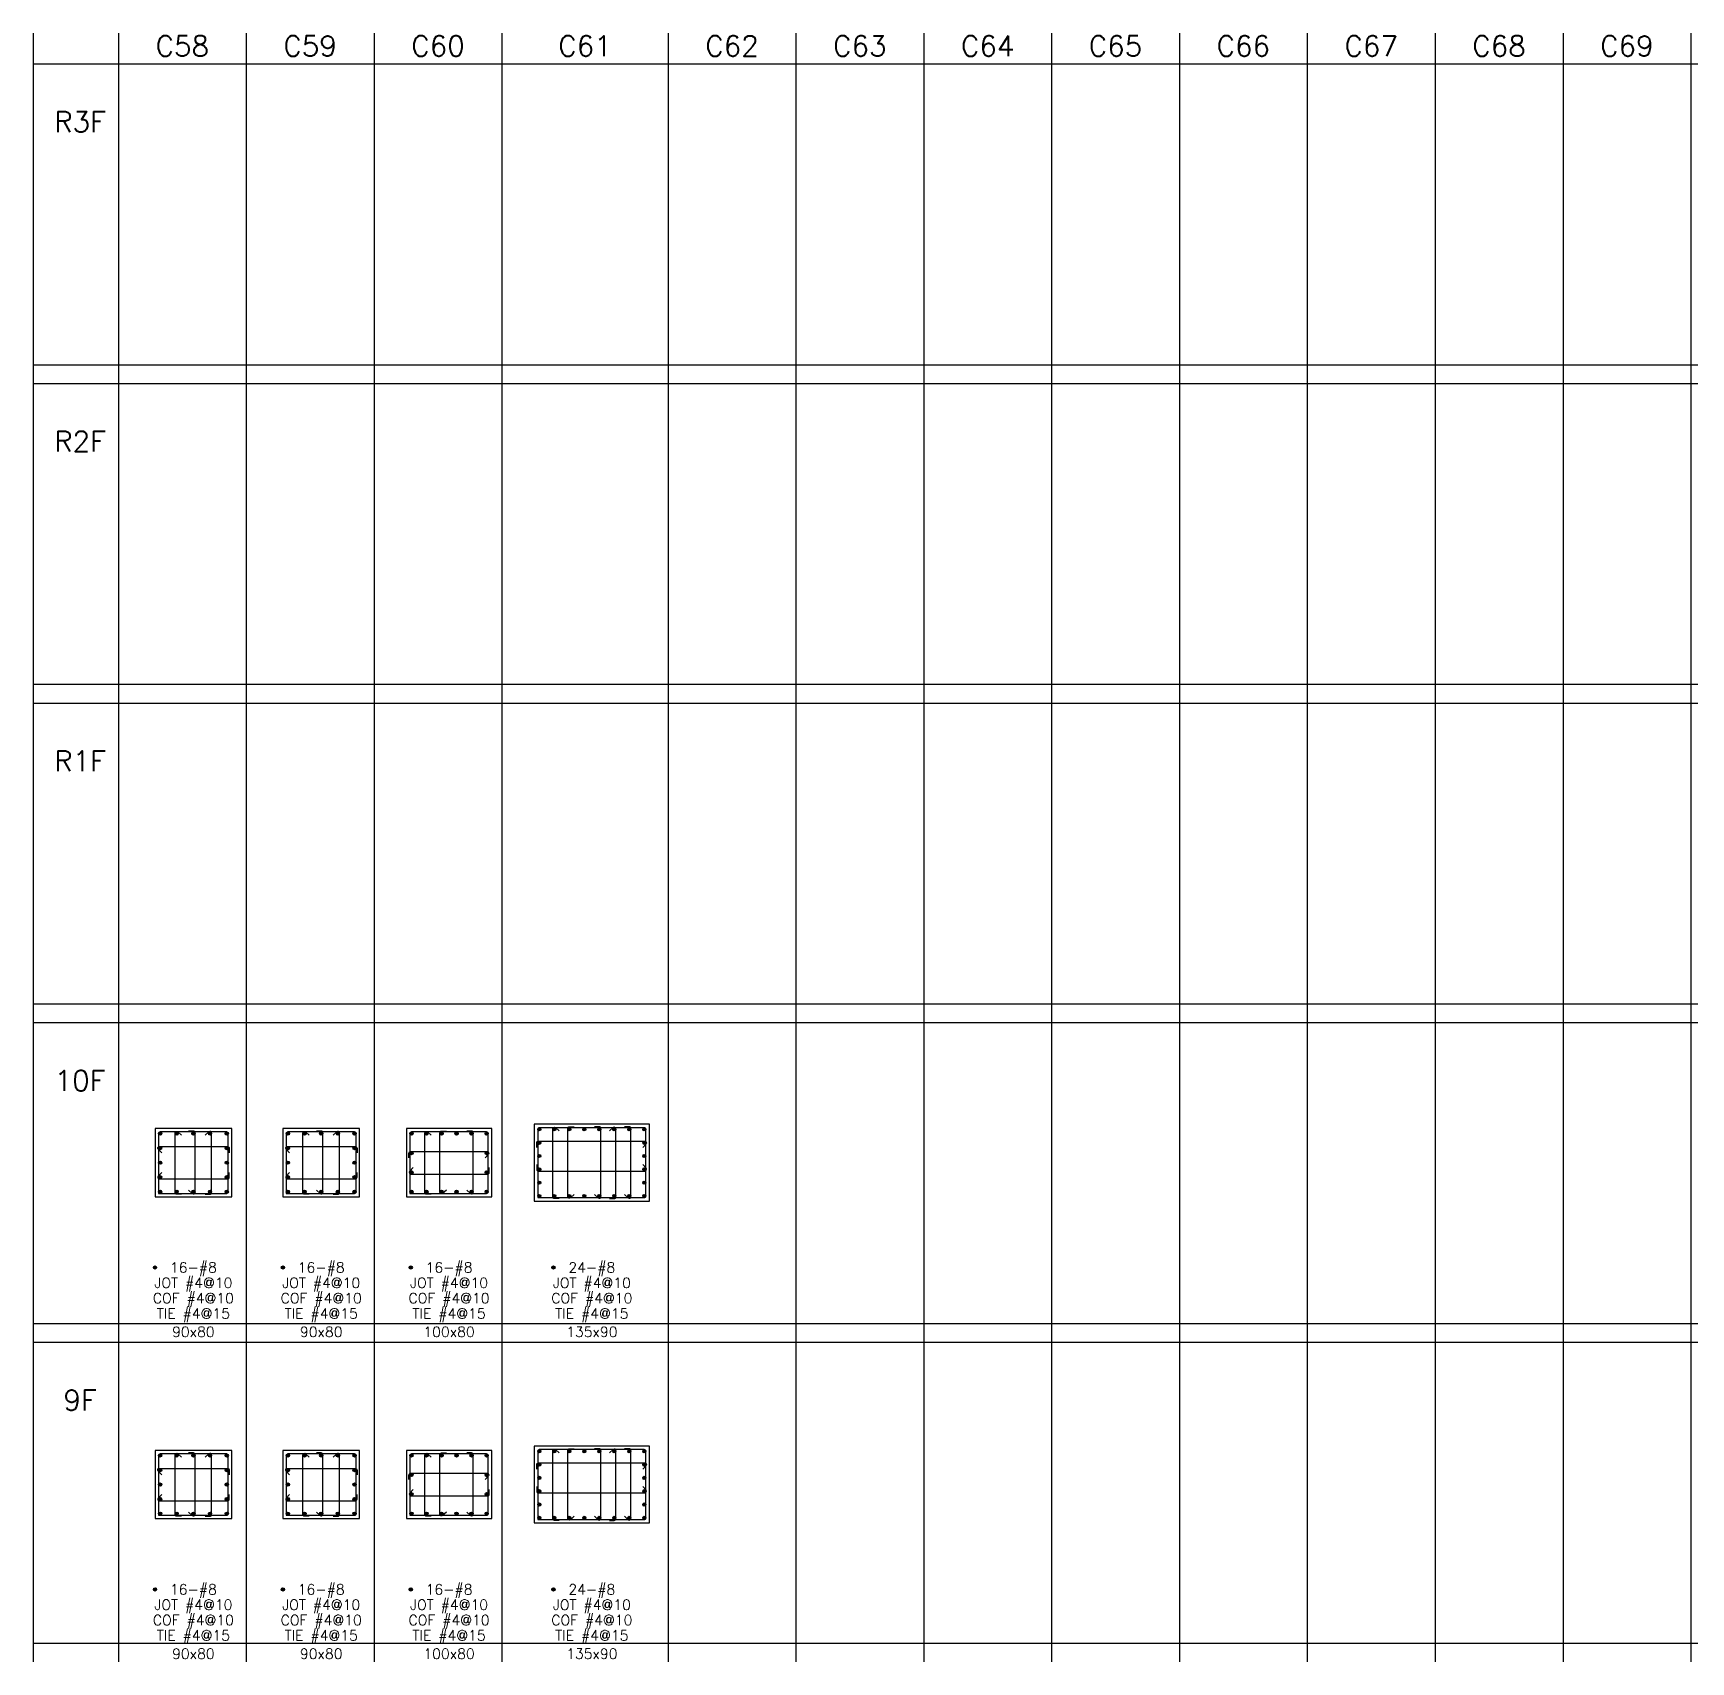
# Model space of a CAD drawing. Header units: millimetres. Extents: x 0 to 31920, y -6088 to 2522.
# Drawn here: x 3207 to 5152, y -2941 to -1030 of the extents above; entities that cross this region are included whole.
import ezdxf
from ezdxf.enums import TextEntityAlignment as Align

# ---------------------------------------------------------------- set-up
doc = ezdxf.new("R2010")
doc.units = ezdxf.units.MM
doc.header["$MEASUREMENT"] = 0
for name, color, linetype in [('DwFm', 7, 'Continuous'), ('S-RC', 130, 'Continuous'), ('S-REINF', 6, 'Continuous'), ('S-REINFD', 201, 'Continuous'), ('S-STUD', 1, 'Continuous'), ('S-TEXT', 2, 'Continuous')]:
    doc.layers.add(name, color=color, linetype=linetype)
doc.styles.add('CS4', font='romans.shx', dxfattribs={"width": 0.8, "bigfont": 'lsp.shx'})

msp = doc.modelspace()

# ---------------------------------------------------------------- texts
at = {"layer": 'S-TEXT', "style": 'CS4'}
for s, height, p in [('C58', 24, (3382, -1057)), ('C59', 24, (3532, -1057)), ('C60', 24, (3682, -1057)), ('C61', 24, (3854.5, -1057)), ('C62', 24, (4027, -1057)), ('C63', 24, (4177, -1057)), ('C64', 24, (4327, -1057)), ('C65', 24, (4477, -1057)), ('C66', 24, (4627, -1057)), ('C67', 24, (4777, -1057)), ('C68', 24, (4927, -1057)), ('C69', 24, (5077, -1057)), ('R3F', 24, (3262, -1146)), ('R2F', 24, (3262, -1521)), ('R1F', 24, (3262, -1896)), ('10F', 24, (3262, -2271)), ('16-#8', 12, (3395, -2484.3)), ('16-#8', 12, (3545, -2484.3)), ('16-#8', 12, (3695, -2484.3)), ('24-#8', 12, (3862.5, -2484.3)), ('JOT #4@10', 12, (3395, -2502.3)), ('JOT #4@10', 12, (3545, -2502.3)), ('JOT #4@10', 12, (3695, -2502.3)), ('JOT #4@10', 12, (3862.5, -2502.3)), ('COF #4@10', 12, (3395, -2520.3)), ('COF #4@10', 12, (3545, -2520.3)), ('COF #4@10', 12, (3695, -2520.3)), ('COF #4@10', 12, (3862.5, -2520.3)), ('TIE #4@15', 12, (3395, -2538.3)), ('TIE #4@15', 12, (3545, -2538.3)), ('TIE #4@15', 12, (3695, -2538.3)), ('TIE #4@15', 12, (3862.5, -2538.3)), ('90x80', 12, (3395, -2559.8)), ('90x80', 12, (3545, -2559.8)), ('100x80', 12, (3695, -2559.8)), ('135x90', 12, (3862.5, -2559.8)), ('9F', 24, (3262, -2646)), ('16-#8', 12, (3395, -2862)), ('16-#8', 12, (3545, -2862)), ('16-#8', 12, (3695, -2862)), ('24-#8', 12, (3862.5, -2862)), ('JOT #4@10', 12, (3395, -2880)), ('JOT #4@10', 12, (3545, -2880)), ('JOT #4@10', 12, (3695, -2880)), ('JOT #4@10', 12, (3862.5, -2880)), ('COF #4@10', 12, (3395, -2898)), ('COF #4@10', 12, (3545, -2898)), ('COF #4@10', 12, (3695, -2898)), ('COF #4@10', 12, (3862.5, -2898)), ('TIE #4@15', 12, (3395, -2916)), ('TIE #4@15', 12, (3545, -2916)), ('TIE #4@15', 12, (3695, -2916)), ('TIE #4@15', 12, (3862.5, -2916)), ('90x80', 12, (3395, -2937.5)), ('90x80', 12, (3545, -2937.5)), ('100x80', 12, (3695, -2937.5)), ('135x90', 12, (3862.5, -2937.5))]:
    msp.add_text(s, height=height, dxfattribs=at).set_placement(p, align=Align.CENTER)

# ---------------------------------------------------------------- blocks, each defined once
blk = doc.blocks.new('繪圖範圍')
blk.add_lwpolyline([(0, 51.1), (79.8, 51.1), (79.8, 0), (0, 0)], close=True)

# ---------------------------------------------------------------- hatches: boundary and pattern name
at = {"layer": 'S-REINFD'}
h = msp.add_hatch(color=256, dxfattribs=at)
edge = h.paths.add_edge_path()
edge.add_arc((3800.9, -2316.2), 1.91, 0, 360)
h = msp.add_hatch(color=256, dxfattribs=at)
edge = h.paths.add_edge_path()
edge.add_arc((3818.5, -2316.2), 1.91, 0, 360)
h = msp.add_hatch(color=256, dxfattribs=at)
edge = h.paths.add_edge_path()
edge.add_arc((3836.1, -2316.2), 1.91, 0, 360)
h = msp.add_hatch(color=256, dxfattribs=at)
edge = h.paths.add_edge_path()
edge.add_arc((3853.7, -2316.2), 1.91, 0, 360)
h = msp.add_hatch(color=256, dxfattribs=at)
edge = h.paths.add_edge_path()
edge.add_arc((3871.3, -2316.2), 1.91, 0, 360)
h = msp.add_hatch(color=256, dxfattribs=at)
edge = h.paths.add_edge_path()
edge.add_arc((3888.9, -2316.2), 1.91, 0, 360)
h = msp.add_hatch(color=256, dxfattribs=at)
edge = h.paths.add_edge_path()
edge.add_arc((3906.5, -2316.2), 1.91, 0, 360)
h = msp.add_hatch(color=256, dxfattribs=at)
edge = h.paths.add_edge_path()
edge.add_arc((3924.1, -2316.2), 1.91, 0, 360)
h = msp.add_hatch(color=256, dxfattribs=at)
edge = h.paths.add_edge_path()
edge.add_arc((3355.9, -2321.2), 1.91, 0, 360)
h = msp.add_hatch(color=256, dxfattribs=at)
edge = h.paths.add_edge_path()
edge.add_arc((3375.4, -2321.2), 1.91, 0, 360)
h = msp.add_hatch(color=256, dxfattribs=at)
edge = h.paths.add_edge_path()
edge.add_arc((3395, -2321.2), 1.91, 0, 360)
h = msp.add_hatch(color=256, dxfattribs=at)
edge = h.paths.add_edge_path()
edge.add_arc((3414.5, -2321.2), 1.91, 0, 360)
h = msp.add_hatch(color=256, dxfattribs=at)
edge = h.paths.add_edge_path()
edge.add_arc((3434.1, -2321.2), 1.91, 0, 360)
h = msp.add_hatch(color=256, dxfattribs=at)
edge = h.paths.add_edge_path()
edge.add_arc((3505.9, -2321.2), 1.91, 0, 360)
h = msp.add_hatch(color=256, dxfattribs=at)
edge = h.paths.add_edge_path()
edge.add_arc((3525.4, -2321.2), 1.91, 0, 360)
h = msp.add_hatch(color=256, dxfattribs=at)
edge = h.paths.add_edge_path()
edge.add_arc((3545, -2321.2), 1.91, 0, 360)
h = msp.add_hatch(color=256, dxfattribs=at)
edge = h.paths.add_edge_path()
edge.add_arc((3564.5, -2321.2), 1.91, 0, 360)
h = msp.add_hatch(color=256, dxfattribs=at)
edge = h.paths.add_edge_path()
edge.add_arc((3584.1, -2321.2), 1.91, 0, 360)
h = msp.add_hatch(color=256, dxfattribs=at)
edge = h.paths.add_edge_path()
edge.add_arc((3650.9, -2321.2), 1.91, 0, 360)
h = msp.add_hatch(color=256, dxfattribs=at)
edge = h.paths.add_edge_path()
edge.add_arc((3668.5, -2321.2), 1.91, 0, 360)
h = msp.add_hatch(color=256, dxfattribs=at)
edge = h.paths.add_edge_path()
edge.add_arc((3686.2, -2321.2), 1.91, 0, 360)
h = msp.add_hatch(color=256, dxfattribs=at)
edge = h.paths.add_edge_path()
edge.add_arc((3703.8, -2321.2), 1.91, 0, 360)
h = msp.add_hatch(color=256, dxfattribs=at)
edge = h.paths.add_edge_path()
edge.add_arc((3721.4, -2321.2), 1.91, 0, 360)
h = msp.add_hatch(color=256, dxfattribs=at)
edge = h.paths.add_edge_path()
edge.add_arc((3739.1, -2321.2), 1.91, 0, 360)
h = msp.add_hatch(color=256, dxfattribs=at)
edge = h.paths.add_edge_path()
edge.add_arc((3800.9, -2331.9), 1.91, 0, 360)
h = msp.add_hatch(color=256, dxfattribs=at)
edge = h.paths.add_edge_path()
edge.add_arc((3924.1, -2331.9), 1.91, 0, 360)
h = msp.add_hatch(color=256, dxfattribs=at)
edge = h.paths.add_edge_path()
edge.add_arc((3355.9, -2338.3), 1.91, 0, 360)
h = msp.add_hatch(color=256, dxfattribs=at)
edge = h.paths.add_edge_path()
edge.add_arc((3355.9, -2355.3), 1.91, 0, 360)
h = msp.add_hatch(color=256, dxfattribs=at)
edge = h.paths.add_edge_path()
edge.add_arc((3434.1, -2338.3), 1.91, 0, 360)
h = msp.add_hatch(color=256, dxfattribs=at)
edge = h.paths.add_edge_path()
edge.add_arc((3434.1, -2355.3), 1.91, 0, 360)
h = msp.add_hatch(color=256, dxfattribs=at)
edge = h.paths.add_edge_path()
edge.add_arc((3505.9, -2338.3), 1.91, 0, 360)
h = msp.add_hatch(color=256, dxfattribs=at)
edge = h.paths.add_edge_path()
edge.add_arc((3505.9, -2355.3), 1.91, 0, 360)
h = msp.add_hatch(color=256, dxfattribs=at)
edge = h.paths.add_edge_path()
edge.add_arc((3584.1, -2338.3), 1.91, 0, 360)
h = msp.add_hatch(color=256, dxfattribs=at)
edge = h.paths.add_edge_path()
edge.add_arc((3584.1, -2355.3), 1.91, 0, 360)
h = msp.add_hatch(color=256, dxfattribs=at)
edge = h.paths.add_edge_path()
edge.add_arc((3650.9, -2344), 1.91, 0, 360)
h = msp.add_hatch(color=256, dxfattribs=at)
edge = h.paths.add_edge_path()
edge.add_arc((3739.1, -2344), 1.91, 0, 360)
h = msp.add_hatch(color=256, dxfattribs=at)
edge = h.paths.add_edge_path()
edge.add_arc((3800.9, -2347.5), 1.91, 0, 360)
h = msp.add_hatch(color=256, dxfattribs=at)
edge = h.paths.add_edge_path()
edge.add_arc((3924.1, -2347.5), 1.91, 0, 360)
h = msp.add_hatch(color=256, dxfattribs=at)
edge = h.paths.add_edge_path()
edge.add_arc((3355.9, -2372.4), 1.91, 0, 360)
h = msp.add_hatch(color=256, dxfattribs=at)
edge = h.paths.add_edge_path()
edge.add_arc((3434.1, -2372.4), 1.91, 0, 360)
h = msp.add_hatch(color=256, dxfattribs=at)
edge = h.paths.add_edge_path()
edge.add_arc((3505.9, -2372.4), 1.91, 0, 360)
h = msp.add_hatch(color=256, dxfattribs=at)
edge = h.paths.add_edge_path()
edge.add_arc((3584.1, -2372.4), 1.91, 0, 360)
h = msp.add_hatch(color=256, dxfattribs=at)
edge = h.paths.add_edge_path()
edge.add_arc((3650.9, -2366.7), 1.91, 0, 360)
h = msp.add_hatch(color=256, dxfattribs=at)
edge = h.paths.add_edge_path()
edge.add_arc((3739.1, -2366.7), 1.91, 0, 360)
h = msp.add_hatch(color=256, dxfattribs=at)
edge = h.paths.add_edge_path()
edge.add_arc((3800.9, -2363.2), 1.91, 0, 360)
h = msp.add_hatch(color=256, dxfattribs=at)
edge = h.paths.add_edge_path()
edge.add_arc((3924.1, -2363.2), 1.91, 0, 360)
h = msp.add_hatch(color=256, dxfattribs=at)
edge = h.paths.add_edge_path()
edge.add_arc((3355.9, -2389.4), 1.91, 0, 360)
h = msp.add_hatch(color=256, dxfattribs=at)
edge = h.paths.add_edge_path()
edge.add_arc((3375.4, -2389.4), 1.91, 0, 360)
h = msp.add_hatch(color=256, dxfattribs=at)
edge = h.paths.add_edge_path()
edge.add_arc((3395, -2389.4), 1.91, 0, 360)
h = msp.add_hatch(color=256, dxfattribs=at)
edge = h.paths.add_edge_path()
edge.add_arc((3414.5, -2389.4), 1.91, 0, 360)
h = msp.add_hatch(color=256, dxfattribs=at)
edge = h.paths.add_edge_path()
edge.add_arc((3434.1, -2389.4), 1.91, 0, 360)
h = msp.add_hatch(color=256, dxfattribs=at)
edge = h.paths.add_edge_path()
edge.add_arc((3505.9, -2389.4), 1.91, 0, 360)
h = msp.add_hatch(color=256, dxfattribs=at)
edge = h.paths.add_edge_path()
edge.add_arc((3525.4, -2389.4), 1.91, 0, 360)
h = msp.add_hatch(color=256, dxfattribs=at)
edge = h.paths.add_edge_path()
edge.add_arc((3545, -2389.4), 1.91, 0, 360)
h = msp.add_hatch(color=256, dxfattribs=at)
edge = h.paths.add_edge_path()
edge.add_arc((3564.5, -2389.4), 1.91, 0, 360)
h = msp.add_hatch(color=256, dxfattribs=at)
edge = h.paths.add_edge_path()
edge.add_arc((3584.1, -2389.4), 1.91, 0, 360)
h = msp.add_hatch(color=256, dxfattribs=at)
edge = h.paths.add_edge_path()
edge.add_arc((3650.9, -2389.4), 1.91, 0, 360)
h = msp.add_hatch(color=256, dxfattribs=at)
edge = h.paths.add_edge_path()
edge.add_arc((3668.5, -2389.4), 1.91, 0, 360)
h = msp.add_hatch(color=256, dxfattribs=at)
edge = h.paths.add_edge_path()
edge.add_arc((3686.2, -2389.4), 1.91, 0, 360)
h = msp.add_hatch(color=256, dxfattribs=at)
edge = h.paths.add_edge_path()
edge.add_arc((3703.8, -2389.4), 1.91, 0, 360)
h = msp.add_hatch(color=256, dxfattribs=at)
edge = h.paths.add_edge_path()
edge.add_arc((3721.4, -2389.4), 1.91, 0, 360)
h = msp.add_hatch(color=256, dxfattribs=at)
edge = h.paths.add_edge_path()
edge.add_arc((3739.1, -2389.4), 1.91, 0, 360)
h = msp.add_hatch(color=256, dxfattribs=at)
edge = h.paths.add_edge_path()
edge.add_arc((3800.9, -2378.8), 1.91, 0, 360)
h = msp.add_hatch(color=256, dxfattribs=at)
edge = h.paths.add_edge_path()
edge.add_arc((3924.1, -2378.8), 1.91, 0, 360)
h = msp.add_hatch(color=256, dxfattribs=at)
edge = h.paths.add_edge_path()
edge.add_arc((3800.9, -2394.4), 1.91, 0, 360)
h = msp.add_hatch(color=256, dxfattribs=at)
edge = h.paths.add_edge_path()
edge.add_arc((3818.5, -2394.4), 1.91, 0, 360)
h = msp.add_hatch(color=256, dxfattribs=at)
edge = h.paths.add_edge_path()
edge.add_arc((3836.1, -2394.4), 1.91, 0, 360)
h = msp.add_hatch(color=256, dxfattribs=at)
edge = h.paths.add_edge_path()
edge.add_arc((3853.7, -2394.4), 1.91, 0, 360)
h = msp.add_hatch(color=256, dxfattribs=at)
edge = h.paths.add_edge_path()
edge.add_arc((3871.3, -2394.4), 1.91, 0, 360)
h = msp.add_hatch(color=256, dxfattribs=at)
edge = h.paths.add_edge_path()
edge.add_arc((3888.9, -2394.4), 1.91, 0, 360)
h = msp.add_hatch(color=256, dxfattribs=at)
edge = h.paths.add_edge_path()
edge.add_arc((3906.5, -2394.4), 1.91, 0, 360)
h = msp.add_hatch(color=256, dxfattribs=at)
edge = h.paths.add_edge_path()
edge.add_arc((3924.1, -2394.4), 1.91, 0, 360)
h = msp.add_hatch(color=256, dxfattribs=at)
edge = h.paths.add_edge_path()
edge.add_arc((3350, -2478.3), 1.91, 0, 360)
h = msp.add_hatch(color=256, dxfattribs=at)
edge = h.paths.add_edge_path()
edge.add_arc((3500, -2478.3), 1.91, 0, 360)
h = msp.add_hatch(color=256, dxfattribs=at)
edge = h.paths.add_edge_path()
edge.add_arc((3650, -2478.3), 1.91, 0, 360)
h = msp.add_hatch(color=256, dxfattribs=at)
edge = h.paths.add_edge_path()
edge.add_arc((3817.5, -2478.3), 1.91, 0, 360)
h = msp.add_hatch(color=256, dxfattribs=at)
edge = h.paths.add_edge_path()
edge.add_arc((3355.9, -2698.9), 1.91, 0, 360)
h = msp.add_hatch(color=256, dxfattribs=at)
edge = h.paths.add_edge_path()
edge.add_arc((3375.4, -2698.9), 1.91, 0, 360)
h = msp.add_hatch(color=256, dxfattribs=at)
edge = h.paths.add_edge_path()
edge.add_arc((3395, -2698.9), 1.91, 0, 360)
h = msp.add_hatch(color=256, dxfattribs=at)
edge = h.paths.add_edge_path()
edge.add_arc((3414.5, -2698.9), 1.91, 0, 360)
h = msp.add_hatch(color=256, dxfattribs=at)
edge = h.paths.add_edge_path()
edge.add_arc((3434.1, -2698.9), 1.91, 0, 360)
h = msp.add_hatch(color=256, dxfattribs=at)
edge = h.paths.add_edge_path()
edge.add_arc((3505.9, -2698.9), 1.91, 0, 360)
h = msp.add_hatch(color=256, dxfattribs=at)
edge = h.paths.add_edge_path()
edge.add_arc((3525.4, -2698.9), 1.91, 0, 360)
h = msp.add_hatch(color=256, dxfattribs=at)
edge = h.paths.add_edge_path()
edge.add_arc((3545, -2698.9), 1.91, 0, 360)
h = msp.add_hatch(color=256, dxfattribs=at)
edge = h.paths.add_edge_path()
edge.add_arc((3564.5, -2698.9), 1.91, 0, 360)
h = msp.add_hatch(color=256, dxfattribs=at)
edge = h.paths.add_edge_path()
edge.add_arc((3584.1, -2698.9), 1.91, 0, 360)
h = msp.add_hatch(color=256, dxfattribs=at)
edge = h.paths.add_edge_path()
edge.add_arc((3650.9, -2698.9), 1.91, 0, 360)
h = msp.add_hatch(color=256, dxfattribs=at)
edge = h.paths.add_edge_path()
edge.add_arc((3668.5, -2698.9), 1.91, 0, 360)
h = msp.add_hatch(color=256, dxfattribs=at)
edge = h.paths.add_edge_path()
edge.add_arc((3686.2, -2698.9), 1.91, 0, 360)
h = msp.add_hatch(color=256, dxfattribs=at)
edge = h.paths.add_edge_path()
edge.add_arc((3703.8, -2698.9), 1.91, 0, 360)
h = msp.add_hatch(color=256, dxfattribs=at)
edge = h.paths.add_edge_path()
edge.add_arc((3721.4, -2698.9), 1.91, 0, 360)
h = msp.add_hatch(color=256, dxfattribs=at)
edge = h.paths.add_edge_path()
edge.add_arc((3739.1, -2698.9), 1.91, 0, 360)
h = msp.add_hatch(color=256, dxfattribs=at)
edge = h.paths.add_edge_path()
edge.add_arc((3800.9, -2693.9), 1.91, 0, 360)
h = msp.add_hatch(color=256, dxfattribs=at)
edge = h.paths.add_edge_path()
edge.add_arc((3818.5, -2693.9), 1.91, 0, 360)
h = msp.add_hatch(color=256, dxfattribs=at)
edge = h.paths.add_edge_path()
edge.add_arc((3836.1, -2693.9), 1.91, 0, 360)
h = msp.add_hatch(color=256, dxfattribs=at)
edge = h.paths.add_edge_path()
edge.add_arc((3853.7, -2693.9), 1.91, 0, 360)
h = msp.add_hatch(color=256, dxfattribs=at)
edge = h.paths.add_edge_path()
edge.add_arc((3871.3, -2693.9), 1.91, 0, 360)
h = msp.add_hatch(color=256, dxfattribs=at)
edge = h.paths.add_edge_path()
edge.add_arc((3888.9, -2693.9), 1.91, 0, 360)
h = msp.add_hatch(color=256, dxfattribs=at)
edge = h.paths.add_edge_path()
edge.add_arc((3906.5, -2693.9), 1.91, 0, 360)
h = msp.add_hatch(color=256, dxfattribs=at)
edge = h.paths.add_edge_path()
edge.add_arc((3924.1, -2693.9), 1.91, 0, 360)
h = msp.add_hatch(color=256, dxfattribs=at)
edge = h.paths.add_edge_path()
edge.add_arc((3355.9, -2716), 1.91, 0, 360)
h = msp.add_hatch(color=256, dxfattribs=at)
edge = h.paths.add_edge_path()
edge.add_arc((3434.1, -2716), 1.91, 0, 360)
h = msp.add_hatch(color=256, dxfattribs=at)
edge = h.paths.add_edge_path()
edge.add_arc((3505.9, -2716), 1.91, 0, 360)
h = msp.add_hatch(color=256, dxfattribs=at)
edge = h.paths.add_edge_path()
edge.add_arc((3584.1, -2716), 1.91, 0, 360)
h = msp.add_hatch(color=256, dxfattribs=at)
edge = h.paths.add_edge_path()
edge.add_arc((3650.9, -2721.6), 1.91, 0, 360)
h = msp.add_hatch(color=256, dxfattribs=at)
edge = h.paths.add_edge_path()
edge.add_arc((3739.1, -2721.6), 1.91, 0, 360)
h = msp.add_hatch(color=256, dxfattribs=at)
edge = h.paths.add_edge_path()
edge.add_arc((3800.9, -2709.5), 1.91, 0, 360)
h = msp.add_hatch(color=256, dxfattribs=at)
edge = h.paths.add_edge_path()
edge.add_arc((3924.1, -2709.5), 1.91, 0, 360)
h = msp.add_hatch(color=256, dxfattribs=at)
edge = h.paths.add_edge_path()
edge.add_arc((3355.9, -2733), 1.91, 0, 360)
h = msp.add_hatch(color=256, dxfattribs=at)
edge = h.paths.add_edge_path()
edge.add_arc((3434.1, -2733), 1.91, 0, 360)
h = msp.add_hatch(color=256, dxfattribs=at)
edge = h.paths.add_edge_path()
edge.add_arc((3505.9, -2733), 1.91, 0, 360)
h = msp.add_hatch(color=256, dxfattribs=at)
edge = h.paths.add_edge_path()
edge.add_arc((3584.1, -2733), 1.91, 0, 360)
h = msp.add_hatch(color=256, dxfattribs=at)
edge = h.paths.add_edge_path()
edge.add_arc((3800.9, -2725.2), 1.91, 0, 360)
h = msp.add_hatch(color=256, dxfattribs=at)
edge = h.paths.add_edge_path()
edge.add_arc((3800.9, -2740.8), 1.91, 0, 360)
h = msp.add_hatch(color=256, dxfattribs=at)
edge = h.paths.add_edge_path()
edge.add_arc((3924.1, -2725.2), 1.91, 0, 360)
h = msp.add_hatch(color=256, dxfattribs=at)
edge = h.paths.add_edge_path()
edge.add_arc((3924.1, -2740.8), 1.91, 0, 360)
h = msp.add_hatch(color=256, dxfattribs=at)
edge = h.paths.add_edge_path()
edge.add_arc((3355.9, -2750), 1.91, 0, 360)
h = msp.add_hatch(color=256, dxfattribs=at)
edge = h.paths.add_edge_path()
edge.add_arc((3434.1, -2750), 1.91, 0, 360)
h = msp.add_hatch(color=256, dxfattribs=at)
edge = h.paths.add_edge_path()
edge.add_arc((3505.9, -2750), 1.91, 0, 360)
h = msp.add_hatch(color=256, dxfattribs=at)
edge = h.paths.add_edge_path()
edge.add_arc((3584.1, -2750), 1.91, 0, 360)
h = msp.add_hatch(color=256, dxfattribs=at)
edge = h.paths.add_edge_path()
edge.add_arc((3650.9, -2744.4), 1.91, 0, 360)
h = msp.add_hatch(color=256, dxfattribs=at)
edge = h.paths.add_edge_path()
edge.add_arc((3739.1, -2744.4), 1.91, 0, 360)
h = msp.add_hatch(color=256, dxfattribs=at)
edge = h.paths.add_edge_path()
edge.add_arc((3800.9, -2756.5), 1.91, 0, 360)
h = msp.add_hatch(color=256, dxfattribs=at)
edge = h.paths.add_edge_path()
edge.add_arc((3924.1, -2756.5), 1.91, 0, 360)
h = msp.add_hatch(color=256, dxfattribs=at)
edge = h.paths.add_edge_path()
edge.add_arc((3355.9, -2767.1), 1.91, 0, 360)
h = msp.add_hatch(color=256, dxfattribs=at)
edge = h.paths.add_edge_path()
edge.add_arc((3375.4, -2767.1), 1.91, 0, 360)
h = msp.add_hatch(color=256, dxfattribs=at)
edge = h.paths.add_edge_path()
edge.add_arc((3395, -2767.1), 1.91, 0, 360)
h = msp.add_hatch(color=256, dxfattribs=at)
edge = h.paths.add_edge_path()
edge.add_arc((3414.5, -2767.1), 1.91, 0, 360)
h = msp.add_hatch(color=256, dxfattribs=at)
edge = h.paths.add_edge_path()
edge.add_arc((3434.1, -2767.1), 1.91, 0, 360)
h = msp.add_hatch(color=256, dxfattribs=at)
edge = h.paths.add_edge_path()
edge.add_arc((3505.9, -2767.1), 1.91, 0, 360)
h = msp.add_hatch(color=256, dxfattribs=at)
edge = h.paths.add_edge_path()
edge.add_arc((3525.4, -2767.1), 1.91, 0, 360)
h = msp.add_hatch(color=256, dxfattribs=at)
edge = h.paths.add_edge_path()
edge.add_arc((3545, -2767.1), 1.91, 0, 360)
h = msp.add_hatch(color=256, dxfattribs=at)
edge = h.paths.add_edge_path()
edge.add_arc((3564.5, -2767.1), 1.91, 0, 360)
h = msp.add_hatch(color=256, dxfattribs=at)
edge = h.paths.add_edge_path()
edge.add_arc((3584.1, -2767.1), 1.91, 0, 360)
h = msp.add_hatch(color=256, dxfattribs=at)
edge = h.paths.add_edge_path()
edge.add_arc((3650.9, -2767.1), 1.91, 0, 360)
h = msp.add_hatch(color=256, dxfattribs=at)
edge = h.paths.add_edge_path()
edge.add_arc((3668.5, -2767.1), 1.91, 0, 360)
h = msp.add_hatch(color=256, dxfattribs=at)
edge = h.paths.add_edge_path()
edge.add_arc((3686.2, -2767.1), 1.91, 0, 360)
h = msp.add_hatch(color=256, dxfattribs=at)
edge = h.paths.add_edge_path()
edge.add_arc((3703.8, -2767.1), 1.91, 0, 360)
h = msp.add_hatch(color=256, dxfattribs=at)
edge = h.paths.add_edge_path()
edge.add_arc((3721.4, -2767.1), 1.91, 0, 360)
h = msp.add_hatch(color=256, dxfattribs=at)
edge = h.paths.add_edge_path()
edge.add_arc((3739.1, -2767.1), 1.91, 0, 360)
h = msp.add_hatch(color=256, dxfattribs=at)
edge = h.paths.add_edge_path()
edge.add_arc((3800.9, -2772.1), 1.91, 0, 360)
h = msp.add_hatch(color=256, dxfattribs=at)
edge = h.paths.add_edge_path()
edge.add_arc((3818.5, -2772.1), 1.91, 0, 360)
h = msp.add_hatch(color=256, dxfattribs=at)
edge = h.paths.add_edge_path()
edge.add_arc((3836.1, -2772.1), 1.91, 0, 360)
h = msp.add_hatch(color=256, dxfattribs=at)
edge = h.paths.add_edge_path()
edge.add_arc((3853.7, -2772.1), 1.91, 0, 360)
h = msp.add_hatch(color=256, dxfattribs=at)
edge = h.paths.add_edge_path()
edge.add_arc((3871.3, -2772.1), 1.91, 0, 360)
h = msp.add_hatch(color=256, dxfattribs=at)
edge = h.paths.add_edge_path()
edge.add_arc((3888.9, -2772.1), 1.91, 0, 360)
h = msp.add_hatch(color=256, dxfattribs=at)
edge = h.paths.add_edge_path()
edge.add_arc((3906.5, -2772.1), 1.91, 0, 360)
h = msp.add_hatch(color=256, dxfattribs=at)
edge = h.paths.add_edge_path()
edge.add_arc((3924.1, -2772.1), 1.91, 0, 360)
h = msp.add_hatch(color=256, dxfattribs=at)
edge = h.paths.add_edge_path()
edge.add_arc((3350, -2856), 1.91, 0, 360)
h = msp.add_hatch(color=256, dxfattribs=at)
edge = h.paths.add_edge_path()
edge.add_arc((3500, -2856), 1.91, 0, 360)
h = msp.add_hatch(color=256, dxfattribs=at)
edge = h.paths.add_edge_path()
edge.add_arc((3650, -2856), 1.91, 0, 360)
h = msp.add_hatch(color=256, dxfattribs=at)
edge = h.paths.add_edge_path()
edge.add_arc((3817.5, -2856), 1.91, 0, 360)

# ---------------------------------------------------------------- linework, layer by layer
at = {"layer": 'S-RC'}
for points in [[(3795, -2400.3), (3930, -2400.3), (3930, -2310.3), (3795, -2310.3), (3795, -2400.3)], [(3350, -2395.3), (3440, -2395.3), (3440, -2315.3), (3350, -2315.3), (3350, -2395.3)], [(3500, -2395.3), (3590, -2395.3), (3590, -2315.3), (3500, -2315.3), (3500, -2395.3)], [(3645, -2395.3), (3745, -2395.3), (3745, -2315.3), (3645, -2315.3), (3645, -2395.3)], [(3350, -2773), (3440, -2773), (3440, -2693), (3350, -2693), (3350, -2773)], [(3500, -2773), (3590, -2773), (3590, -2693), (3500, -2693), (3500, -2773)], [(3645, -2773), (3745, -2773), (3745, -2693), (3645, -2693), (3645, -2773)], [(3795, -2778), (3930, -2778), (3930, -2688), (3795, -2688), (3795, -2778)]]:
    msp.add_lwpolyline(points, dxfattribs=at)
at = {"layer": 'S-REINF', "color": 2}
for points in [[(3799, -2396.3), (3924.1, -2396.3, 0.414214), (3926, -2394.4), (3926, -2316.2, 0.414214), (3924.1, -2314.3), (3800.9, -2314.3, 0.414214), (3799, -2316.2), (3799, -2396.3)], [(3824.1, -2397.4), (3818.5, -2397.4, -0.414214), (3816.6, -2395.5), (3816.6, -2315.6, -0.653352), (3819.8, -2314.2), (3824.1, -2318.1)], [(3841.7, -2392.5), (3837.4, -2396.5, -0.653352), (3834.2, -2395.1), (3834.2, -2315.1, -0.414214), (3836.1, -2313.2), (3841.7, -2313.2)], [(3865.7, -2392.5), (3870, -2396.5, 0.653352), (3873.2, -2395.1), (3873.2, -2315.1, 0.414214), (3871.3, -2313.2), (3865.7, -2313.2)], [(3883.3, -2397.4), (3888.9, -2397.4, 0.414214), (3890.8, -2395.5), (3890.8, -2315.6, 0.653352), (3887.6, -2314.2), (3883.3, -2318.1)], [(3900.9, -2392.5), (3905.2, -2396.5, 0.653352), (3908.4, -2395.1), (3908.4, -2315.1, 0.414214), (3906.5, -2313.2), (3900.9, -2313.2)], [(3354, -2391.3), (3434.1, -2391.3, 0.414214), (3436, -2389.4), (3436, -2321.2, 0.414214), (3434.1, -2319.3), (3355.9, -2319.3, 0.414214), (3354, -2321.2), (3354, -2391.3)], [(3381, -2392.4), (3375.4, -2392.4, -0.414214), (3373.5, -2390.5), (3373.5, -2320.6, -0.653352), (3376.7, -2319.2), (3381, -2323.1)], [(3389.4, -2387.5), (3393.7, -2391.5, 0.653352), (3396.9, -2390.1), (3396.9, -2320.1, 0.414214), (3395, -2318.2), (3389.4, -2318.2)], [(3408.9, -2392.4), (3414.5, -2392.4, 0.414214), (3416.4, -2390.5), (3416.4, -2320.6, 0.653352), (3413.3, -2319.2), (3408.9, -2323.1)], [(3504, -2391.3), (3584.1, -2391.3, 0.414214), (3586, -2389.4), (3586, -2321.2, 0.414214), (3584.1, -2319.3), (3505.9, -2319.3, 0.414214), (3504, -2321.2), (3504, -2391.3)], [(3531, -2392.4), (3525.4, -2392.4, -0.414214), (3523.5, -2390.5), (3523.5, -2320.6, -0.653352), (3526.7, -2319.2), (3531, -2323.1)], [(3539.4, -2387.5), (3543.7, -2391.5, 0.653352), (3546.9, -2390.1), (3546.9, -2320.1, 0.414214), (3545, -2318.2), (3539.4, -2318.2)], [(3558.9, -2392.4), (3564.5, -2392.4, 0.414214), (3566.4, -2390.5), (3566.4, -2320.6, 0.653352), (3563.3, -2319.2), (3558.9, -2323.1)], [(3649, -2391.3), (3739.1, -2391.3, 0.414214), (3741, -2389.4), (3741, -2321.2, 0.414214), (3739.1, -2319.3), (3650.9, -2319.3, 0.414214), (3649, -2321.2), (3649, -2391.3)], [(3674.1, -2392.4), (3668.5, -2392.4, -0.414214), (3666.6, -2390.5), (3666.6, -2320.6, -0.653352), (3669.8, -2319.2), (3674.1, -2323.1)], [(3691.8, -2387.5), (3687.4, -2391.5, -0.653352), (3684.3, -2390.1), (3684.3, -2320.1, -0.414214), (3686.2, -2318.2), (3691.8, -2318.2)], [(3715.8, -2387.5), (3720.2, -2391.5, 0.653352), (3723.3, -2390.1), (3723.3, -2320.1, 0.414214), (3721.4, -2318.2), (3715.8, -2318.2)], [(3797.9, -2337.5), (3797.9, -2331.9, -0.414214), (3799.8, -2330), (3924.7, -2330, -0.653352), (3926.1, -2333.2), (3922.2, -2337.5)], [(3357.8, -2343.9), (3353.8, -2339.6, -0.653352), (3355.2, -2336.4), (3435.2, -2336.4, -0.414214), (3437.1, -2338.3), (3437.1, -2343.9)], [(3507.8, -2343.9), (3503.8, -2339.6, -0.653352), (3505.2, -2336.4), (3585.2, -2336.4, -0.414214), (3587.1, -2338.3), (3587.1, -2343.9)], [(3647.9, -2349.6), (3647.9, -2344, -0.414214), (3649.8, -2342.1), (3739.7, -2342.1, -0.653352), (3741.1, -2345.3), (3737.2, -2349.6)], [(3357.8, -2366.8), (3353.8, -2371.1, 0.653352), (3355.2, -2374.3), (3435.2, -2374.3, 0.414214), (3437.1, -2372.4), (3437.1, -2366.8)], [(3507.8, -2366.8), (3503.8, -2371.1, 0.653352), (3505.2, -2374.3), (3585.2, -2374.3, 0.414214), (3587.1, -2372.4), (3587.1, -2366.8)], [(3652.8, -2361.1), (3648.8, -2365.4, 0.653352), (3650.2, -2368.6), (3740.2, -2368.6, 0.414214), (3742.1, -2366.7), (3742.1, -2361.1)], [(3797.9, -2357.6), (3797.9, -2363.2, 0.414214), (3799.8, -2365.1), (3924.7, -2365.1, 0.653352), (3926.1, -2361.9), (3922.2, -2357.6)], [(3354, -2769), (3434.1, -2769, 0.414214), (3436, -2767.1), (3436, -2698.9, 0.414214), (3434.1, -2697), (3355.9, -2697, 0.414214), (3354, -2698.9), (3354, -2769)], [(3381, -2770.1), (3375.4, -2770.1, -0.414214), (3373.5, -2768.2), (3373.5, -2698.2, -0.653352), (3376.7, -2696.8), (3381, -2700.8)], [(3389.4, -2765.2), (3393.7, -2769.2, 0.653352), (3396.9, -2767.8), (3396.9, -2697.8, 0.414214), (3395, -2695.9), (3389.4, -2695.9)], [(3408.9, -2770.1), (3414.5, -2770.1, 0.414214), (3416.4, -2768.2), (3416.4, -2698.2, 0.653352), (3413.3, -2696.8), (3408.9, -2700.8)], [(3504, -2769), (3584.1, -2769, 0.414214), (3586, -2767.1), (3586, -2698.9, 0.414214), (3584.1, -2697), (3505.9, -2697, 0.414214), (3504, -2698.9), (3504, -2769)], [(3531, -2770.1), (3525.4, -2770.1, -0.414214), (3523.5, -2768.2), (3523.5, -2698.2, -0.653352), (3526.7, -2696.8), (3531, -2700.8)], [(3539.4, -2765.2), (3543.7, -2769.2, 0.653352), (3546.9, -2767.8), (3546.9, -2697.8, 0.414214), (3545, -2695.9), (3539.4, -2695.9)], [(3558.9, -2770.1), (3564.5, -2770.1, 0.414214), (3566.4, -2768.2), (3566.4, -2698.2, 0.653352), (3563.3, -2696.8), (3558.9, -2700.8)], [(3649, -2769), (3739.1, -2769, 0.414214), (3741, -2767.1), (3741, -2698.9, 0.414214), (3739.1, -2697), (3650.9, -2697, 0.414214), (3649, -2698.9), (3649, -2769)], [(3674.1, -2770.1), (3668.5, -2770.1, -0.414214), (3666.6, -2768.2), (3666.6, -2698.2, -0.653352), (3669.8, -2696.8), (3674.1, -2700.8)], [(3691.8, -2765.2), (3687.4, -2769.2, -0.653352), (3684.3, -2767.8), (3684.3, -2697.8, -0.414214), (3686.2, -2695.9), (3691.8, -2695.9)], [(3715.8, -2765.2), (3720.2, -2769.2, 0.653352), (3723.3, -2767.8), (3723.3, -2697.8, 0.414214), (3721.4, -2695.9), (3715.8, -2695.9)], [(3799, -2774), (3924.1, -2774, 0.414214), (3926, -2772.1), (3926, -2693.9, 0.414214), (3924.1, -2692), (3800.9, -2692, 0.414214), (3799, -2693.9), (3799, -2774)], [(3824.1, -2775.1), (3818.5, -2775.1, -0.414214), (3816.6, -2773.2), (3816.6, -2693.2, -0.653352), (3819.8, -2691.8), (3824.1, -2695.8)], [(3841.7, -2770.2), (3837.4, -2774.2, -0.653352), (3834.2, -2772.8), (3834.2, -2692.8, -0.414214), (3836.1, -2690.9), (3841.7, -2690.9)], [(3865.7, -2770.2), (3870, -2774.2, 0.653352), (3873.2, -2772.8), (3873.2, -2692.8, 0.414214), (3871.3, -2690.9), (3865.7, -2690.9)], [(3883.3, -2775.1), (3888.9, -2775.1, 0.414214), (3890.8, -2773.2), (3890.8, -2693.2, 0.653352), (3887.6, -2691.8), (3883.3, -2695.8)], [(3900.9, -2770.2), (3905.2, -2774.2, 0.653352), (3908.4, -2772.8), (3908.4, -2692.8, 0.414214), (3906.5, -2690.9), (3900.9, -2690.9)], [(3357.8, -2721.5), (3353.8, -2717.2, -0.653352), (3355.2, -2714), (3435.2, -2714, -0.414214), (3437.1, -2715.9), (3437.1, -2721.5)], [(3507.8, -2721.5), (3503.8, -2717.2, -0.653352), (3505.2, -2714), (3585.2, -2714, -0.414214), (3587.1, -2715.9), (3587.1, -2721.5)], [(3647.9, -2727.2), (3647.9, -2721.6, -0.414214), (3649.8, -2719.7), (3739.7, -2719.7, -0.653352), (3741.1, -2722.9), (3737.2, -2727.2)], [(3797.9, -2715.1), (3797.9, -2709.5, -0.414214), (3799.8, -2707.6), (3924.7, -2707.6, -0.653352), (3926.1, -2710.8), (3922.2, -2715.1)], [(3652.8, -2738.8), (3648.8, -2743.1, 0.653352), (3650.2, -2746.3), (3740.2, -2746.3, 0.414214), (3742.1, -2744.4), (3742.1, -2738.8)], [(3797.9, -2735.2), (3797.9, -2740.8, 0.414214), (3799.8, -2742.7), (3924.7, -2742.7, 0.653352), (3926.1, -2739.5), (3922.2, -2735.2)], [(3357.8, -2744.5), (3353.8, -2748.8, 0.653352), (3355.2, -2752), (3435.2, -2752, 0.414214), (3437.1, -2750.1), (3437.1, -2744.5)], [(3507.8, -2744.5), (3503.8, -2748.8, 0.653352), (3505.2, -2752), (3585.2, -2752, 0.414214), (3587.1, -2750.1), (3587.1, -2744.5)]]:
    msp.add_lwpolyline(points, format="xyb", dxfattribs=at)
at = {"layer": 'S-REINFD'}
for centre in [(3800.9, -2316.2), (3818.5, -2316.2), (3836.1, -2316.2), (3853.7, -2316.2), (3871.3, -2316.2), (3888.9, -2316.2), (3906.5, -2316.2), (3924.1, -2316.2), (3355.9, -2321.2), (3375.4, -2321.2), (3395, -2321.2), (3414.5, -2321.2), (3434.1, -2321.2), (3505.9, -2321.2), (3525.4, -2321.2), (3545, -2321.2), (3564.5, -2321.2), (3584.1, -2321.2), (3650.9, -2321.2), (3668.5, -2321.2), (3686.2, -2321.2), (3703.8, -2321.2), (3721.4, -2321.2), (3739.1, -2321.2), (3800.9, -2331.9), (3924.1, -2331.9), (3355.9, -2338.3), (3355.9, -2355.3), (3434.1, -2338.3), (3434.1, -2355.3), (3505.9, -2338.3), (3505.9, -2355.3), (3584.1, -2338.3), (3584.1, -2355.3), (3650.9, -2344), (3739.1, -2344), (3800.9, -2347.5), (3924.1, -2347.5), (3355.9, -2372.4), (3434.1, -2372.4), (3505.9, -2372.4), (3584.1, -2372.4), (3650.9, -2366.7), (3739.1, -2366.7), (3800.9, -2363.2), (3924.1, -2363.2), (3355.9, -2389.4), (3375.4, -2389.4), (3395, -2389.4), (3414.5, -2389.4), (3434.1, -2389.4), (3505.9, -2389.4), (3525.4, -2389.4), (3545, -2389.4), (3564.5, -2389.4), (3584.1, -2389.4), (3650.9, -2389.4), (3668.5, -2389.4), (3686.2, -2389.4), (3703.8, -2389.4), (3721.4, -2389.4), (3739.1, -2389.4), (3800.9, -2378.8), (3924.1, -2378.8), (3800.9, -2394.4), (3818.5, -2394.4), (3836.1, -2394.4), (3853.7, -2394.4), (3871.3, -2394.4), (3888.9, -2394.4), (3906.5, -2394.4), (3924.1, -2394.4), (3350, -2478.3), (3500, -2478.3), (3650, -2478.3), (3817.5, -2478.3), (3355.9, -2698.9), (3375.4, -2698.9), (3395, -2698.9), (3414.5, -2698.9), (3434.1, -2698.9), (3505.9, -2698.9), (3525.4, -2698.9), (3545, -2698.9), (3564.5, -2698.9), (3584.1, -2698.9), (3650.9, -2698.9), (3668.5, -2698.9), (3686.2, -2698.9), (3703.8, -2698.9), (3721.4, -2698.9), (3739.1, -2698.9), (3800.9, -2693.9), (3818.5, -2693.9), (3836.1, -2693.9), (3853.7, -2693.9), (3871.3, -2693.9), (3888.9, -2693.9), (3906.5, -2693.9), (3924.1, -2693.9), (3355.9, -2716), (3434.1, -2716), (3505.9, -2716), (3584.1, -2716), (3650.9, -2721.6), (3739.1, -2721.6), (3800.9, -2709.5), (3924.1, -2709.5), (3355.9, -2733), (3434.1, -2733), (3505.9, -2733), (3584.1, -2733), (3800.9, -2725.2), (3800.9, -2740.8), (3924.1, -2725.2), (3924.1, -2740.8), (3355.9, -2750), (3434.1, -2750), (3505.9, -2750), (3584.1, -2750), (3650.9, -2744.4), (3739.1, -2744.4), (3800.9, -2756.5), (3924.1, -2756.5), (3355.9, -2767.1), (3375.4, -2767.1), (3395, -2767.1), (3414.5, -2767.1), (3434.1, -2767.1), (3505.9, -2767.1), (3525.4, -2767.1), (3545, -2767.1), (3564.5, -2767.1), (3584.1, -2767.1), (3650.9, -2767.1), (3668.5, -2767.1), (3686.2, -2767.1), (3703.8, -2767.1), (3721.4, -2767.1), (3739.1, -2767.1), (3800.9, -2772.1), (3818.5, -2772.1), (3836.1, -2772.1), (3853.7, -2772.1), (3871.3, -2772.1), (3888.9, -2772.1), (3906.5, -2772.1), (3924.1, -2772.1), (3350, -2856), (3500, -2856), (3650, -2856), (3817.5, -2856)]:
    msp.add_circle(centre, 1.91, dxfattribs=at)
at = {"layer": 'S-STUD'}
for p, q in [((3207, -1030), (3207, -2941)), ((3307, -1030), (3307, -2941)), ((3457, -1030), (3457, -2941)), ((3607, -1030), (3607, -2941)), ((3757, -1030), (3757, -2941)), ((3952, -1030), (3952, -2941)), ((4102, -1030), (4102, -2941)), ((4252, -1030), (4252, -2941)), ((4402, -1030), (4402, -2941)), ((4552, -1030), (4552, -2941)), ((4702, -1030), (4702, -2941)), ((4852, -1030), (4852, -2941)), ((5002, -1030), (5002, -2941)), ((5152, -1030), (5152, -2941)), ((3207, -1066), (5452, -1066)), ((3207, -1419), (5452, -1419)), ((3207, -1441), (5452, -1441)), ((3207, -1794), (5452, -1794)), ((3207, -1816), (5452, -1816)), ((3207, -2169), (5452, -2169)), ((3207, -2191), (5452, -2191)), ((3207, -2544), (5452, -2544)), ((3207, -2566), (5452, -2566)), ((3207, -2919), (5452, -2919))]:
    msp.add_line(p, q, dxfattribs=at)

# ---------------------------------------------------------------- block references
at = {"layer": 'DwFm', "xscale": 40, "yscale": 40, "zscale": 40}
msp.add_blockref('繪圖範圍', (3192, -3044), dxfattribs=at)

msp.set_redraw_order([(e.dxf.handle, doc.entitydb.next_handle()) for e in msp.query("TEXT MTEXT ATTDEF DIMENSION ARC_DIMENSION")])  # texts and dimensions are drawn at this point

doc.saveas('drawing.dxf')
